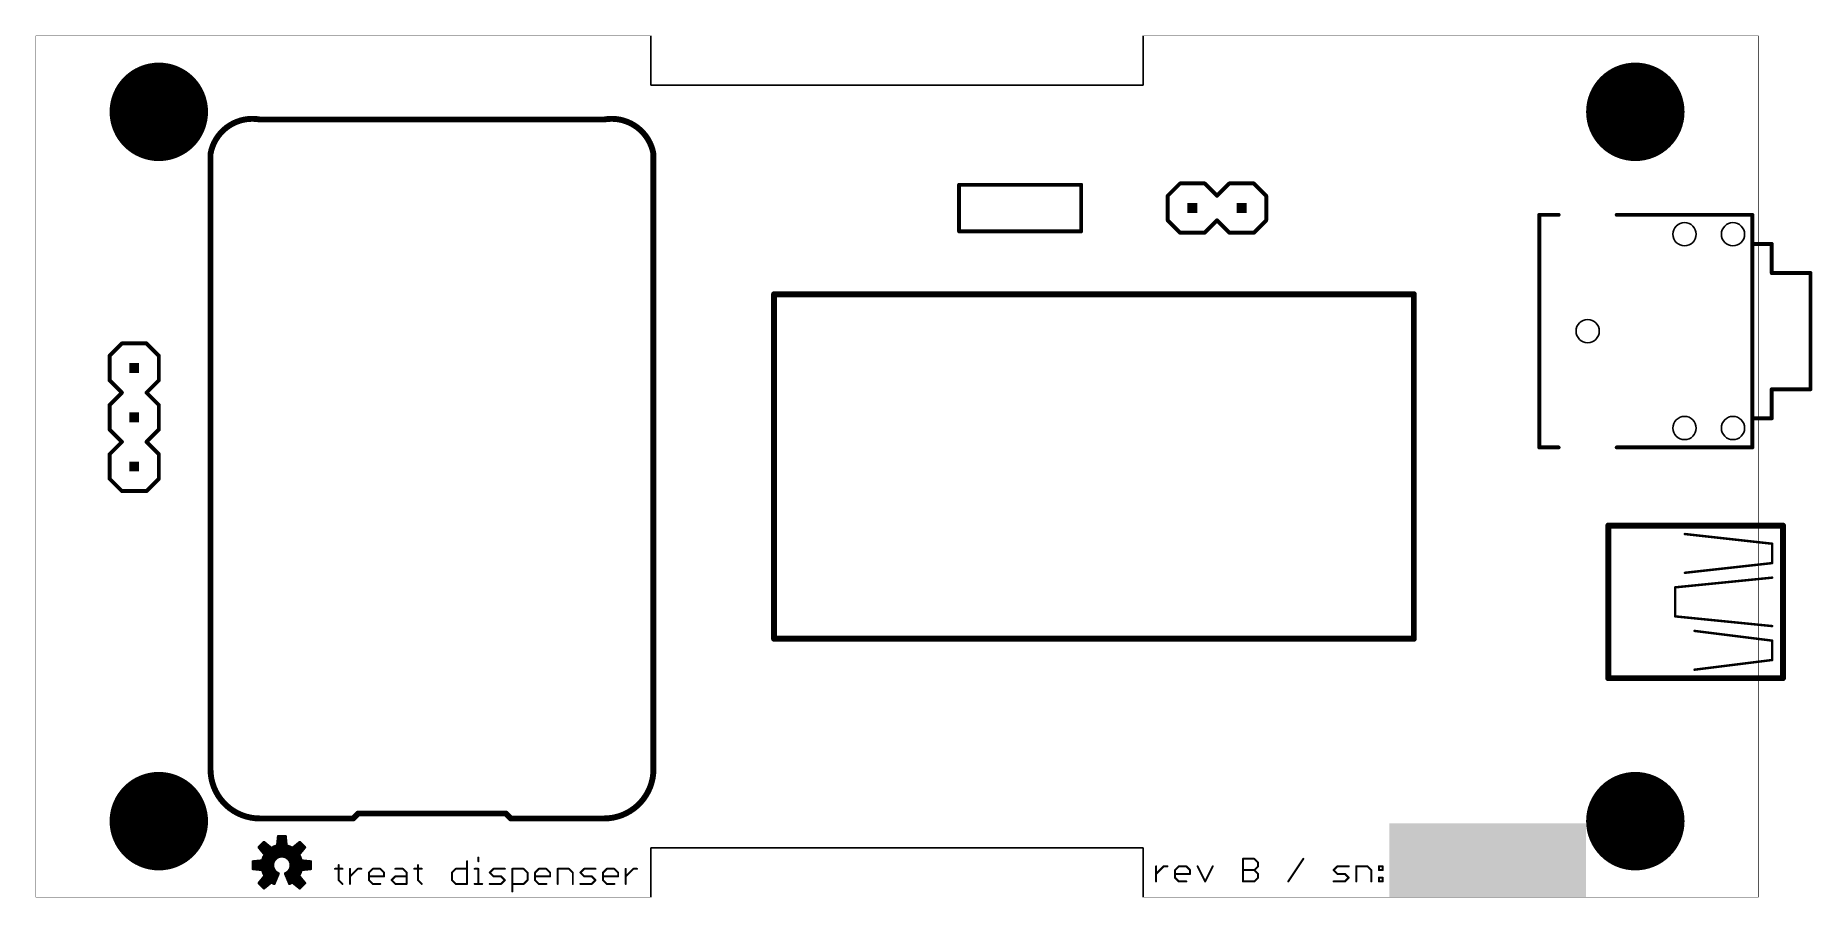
# Model space of a CAD drawing. Extents: x 0 to 3.61, y 0 to 1.75.
import ezdxf

# ---------------------------------------------------------------- set-up
doc = ezdxf.new("R2010")
doc.units = 0
for name, color, linetype in [('18', 94, 'CONTINUOUS'), ('20', 178, 'CONTINUOUS'), ('21', 2, 'CONTINUOUS'), ('22', 2, 'CONTINUOUS'), ('51', 251, 'CONTINUOUS')]:
    doc.layers.add(name, color=color, linetype=linetype)

# ---------------------------------------------------------------- blocks, each defined once
blk = doc.blocks.new('RECT')
blk.add_solid([(-0.5, -0.5), (0.5, -0.5), (-0.5, 0.5), (0.5, 0.5)])
blk = doc.blocks.new('ROUNDV')
at = {"const_width": 0.5}
blk.add_lwpolyline([(0, -0.25, 1), (0, 0.25, 1), (0, -0.25)], format="xyb", dxfattribs=at)

msp = doc.modelspace()

# ---------------------------------------------------------------- linework, layer by layer
at = {"layer": '20'}
for p, q in [((1.25, 1.75), (1.25, 1.65)), ((2.25, 1.65), (2.25, 1.75)), ((1.25, 1.65), (2.25, 1.65)), ((1.25, 0), (1.25, 0.1)), ((1.25, 0.1), (2.25, 0.1)), ((2.25, 0.1), (2.25, 0))]:
    msp.add_line(p, q, dxfattribs=at)
at = {"layer": '20', "const_width": 0.000984}
for points in [[(0, 1.75), (0, 0)], [(1.25, 1.75), (0, 1.75)], [(3.5, 1.75), (2.25, 1.75)], [(3.5, 0), (3.5, 1.75)], [(0, 0), (1.25, 0)], [(2.25, 0), (3.5, 0)]]:
    msp.add_lwpolyline(points, dxfattribs=at)
at = {"layer": '20', "const_width": 0.000492}
for points in [[(0.000246, 1.75, 1), (-0.000246, 1.75)], [(0, 1.750246, 1), (0, 1.749754)], [(1.25, 1.749754, 1), (1.25, 1.750246)], [(2.25, 1.750246, 1), (2.25, 1.749754)], [(3.500246, 1.75, 1), (3.499754, 1.75)], [(3.5, 1.749754, 1), (3.5, 1.750246)], [(0, 0.000246, 1), (0, -0.000246)], [(-0.000246, 0, 1), (0.000246, 0)], [(1.25, -0.000246, 1), (1.25, 0.000246)], [(2.25, 0.000246, 1), (2.25, -0.000246)], [(3.499754, 0, 1), (3.500246, 0)], [(3.5, -0.000246, 1), (3.5, 0.000246)]]:
    msp.add_lwpolyline(points, format="xyb", dxfattribs=at)
at = {"layer": '20'}
for centre in [(3.35, 1.34685), (3.448425, 1.34685), (3.15315, 1.15), (3.35, 0.95315), (3.448425, 0.95315)]:
    msp.add_circle(centre, 0.023622, dxfattribs=at)
at = {"layer": '21'}
for points, const_width in [([(0.455, 1.58, 0.414214), (0.355, 1.51)], 0.012), ([(0.455, 1.583, 1), (0.455, 1.577)], 0.006), ([(0.454479, 1.577046, 1), (0.455521, 1.582954)], 0.006), ([(1.255, 1.51, 0.414214), (1.155, 1.58)], 0.012), ([(1.154479, 1.582954, 1), (1.155521, 1.577046)], 0.006), ([(1.155, 1.577, 1), (1.155, 1.583)], 0.006), ([(0.358, 1.51, 1), (0.352, 1.51)], 0.006), ([(0.352046, 1.510521, 1), (0.357954, 1.509479)], 0.006), ([(1.258, 1.51, 1), (1.252, 1.51)], 0.006), ([(1.252046, 1.509479, 1), (1.257954, 1.510521)], 0.006), ([(1.877984, 1.447244, 1), (1.873984, 1.447244)], 0.004), ([(1.875984, 1.449244, 1), (1.875984, 1.445244)], 0.004), ([(2.126016, 1.447244, 1), (2.122016, 1.447244)], 0.004), ([(2.124016, 1.445244, 1), (2.124016, 1.449244)], 0.004), ([(2.325, 1.452, 1), (2.325, 1.448)], 0.004), ([(2.326414, 1.448586, 1), (2.323586, 1.451414)], 0.004), ([(2.376414, 1.451414, 1), (2.373586, 1.448586)], 0.004), ([(2.375, 1.448, 1), (2.375, 1.452)], 0.004), ([(2.425, 1.452, 1), (2.425, 1.448)], 0.004), ([(2.426414, 1.448586, 1), (2.423586, 1.451414)], 0.004), ([(2.476414, 1.451414, 1), (2.473586, 1.448586)], 0.004), ([(2.475, 1.448, 1), (2.475, 1.452)], 0.004), ([(2.302, 1.425, 1), (2.298, 1.425)], 0.004), ([(2.298586, 1.426414, 1), (2.301414, 1.423586)], 0.004), ([(2.398586, 1.426414, 1), (2.401414, 1.423586)], 0.004), ([(2.398586, 1.423586, 1), (2.401414, 1.426414)], 0.004), ([(2.502, 1.425, 1), (2.498, 1.425)], 0.004), ([(2.498586, 1.423586, 1), (2.501414, 1.426414)], 0.004), ([(2.301414, 1.376414, 1), (2.298586, 1.373586)], 0.004), ([(2.298, 1.375, 1), (2.302, 1.375)], 0.004), ([(2.401414, 1.376414, 1), (2.398586, 1.373586)], 0.004), ([(2.401414, 1.373586, 1), (2.398586, 1.376414)], 0.004), ([(2.498, 1.375, 1), (2.502, 1.375)], 0.004), ([(2.501414, 1.373586, 1), (2.498586, 1.376414)], 0.004), ([(3.056724, 1.38622, 1), (3.052724, 1.38622)], 0.004), ([(3.054724, 1.38822, 1), (3.054724, 1.38422)], 0.004), ([(3.094094, 1.38422, 1), (3.094094, 1.38822)], 0.004), ([(3.212205, 1.38822, 1), (3.212205, 1.38422)], 0.004), ([(3.489795, 1.38622, 1), (3.485795, 1.38622)], 0.004), ([(3.487795, 1.38422, 1), (3.487795, 1.38822)], 0.004), ([(1.875984, 1.354756, 1), (1.875984, 1.350756)], 0.004), ([(1.873984, 1.352756, 1), (1.877984, 1.352756)], 0.004), ([(2.122016, 1.352756, 1), (2.126016, 1.352756)], 0.004), ([(2.124016, 1.350756, 1), (2.124016, 1.354756)], 0.004), ([(2.325, 1.352, 1), (2.325, 1.348)], 0.004), ([(2.323586, 1.348586, 1), (2.326414, 1.351414)], 0.004), ([(2.373586, 1.351414, 1), (2.376414, 1.348586)], 0.004), ([(2.375, 1.348, 1), (2.375, 1.352)], 0.004), ([(2.425, 1.352, 1), (2.425, 1.348)], 0.004), ([(2.423586, 1.348586, 1), (2.426414, 1.351414)], 0.004), ([(2.473586, 1.351414, 1), (2.476414, 1.348586)], 0.004), ([(2.475, 1.348, 1), (2.475, 1.352)], 0.004), ([(1.5, 1.228, 1), (1.5, 1.222)], 0.006), ([(1.503, 1.225, 1), (1.497, 1.225)], 0.006), ([(2.803, 1.225, 1), (2.797, 1.225)], 0.006), ([(2.8, 1.222, 1), (2.8, 1.228)], 0.006), ([(0.175, 1.127, 1), (0.175, 1.123)], 0.004), ([(0.176414, 1.123586, 1), (0.173586, 1.126414)], 0.004), ([(0.226414, 1.126414, 1), (0.223586, 1.123586)], 0.004), ([(0.225, 1.123, 1), (0.225, 1.127)], 0.004), ([(0.152, 1.1, 1), (0.148, 1.1)], 0.004), ([(0.148586, 1.101414, 1), (0.151414, 1.098586)], 0.004), ([(0.252, 1.1, 1), (0.248, 1.1)], 0.004), ([(0.248586, 1.098586, 1), (0.251414, 1.101414)], 0.004), ([(0.151414, 1.051414, 1), (0.148586, 1.048586)], 0.004), ([(0.148, 1.05, 1), (0.152, 1.05)], 0.004), ([(0.248, 1.05, 1), (0.252, 1.05)], 0.004), ([(0.251414, 1.048586, 1), (0.248586, 1.051414)], 0.004), ([(0.176414, 1.023586, 1), (0.173586, 1.026414)], 0.004), ([(0.173586, 1.023586, 1), (0.176414, 1.026414)], 0.004), ([(0.226414, 1.026414, 1), (0.223586, 1.023586)], 0.004), ([(0.223586, 1.026414, 1), (0.226414, 1.023586)], 0.004), ([(0.152, 1, 1), (0.148, 1)], 0.004), ([(0.148586, 1.001414, 1), (0.151414, 0.998586)], 0.004), ([(0.252, 1, 1), (0.248, 1)], 0.004), ([(0.248586, 0.998586, 1), (0.251414, 1.001414)], 0.004), ([(0.151414, 0.951414, 1), (0.148586, 0.948586)], 0.004), ([(0.148, 0.95, 1), (0.152, 0.95)], 0.004), ([(0.248, 0.95, 1), (0.252, 0.95)], 0.004), ([(0.251414, 0.948586, 1), (0.248586, 0.951414)], 0.004), ([(0.152, 0.9, 1), (0.148, 0.9)], 0.004), ([(0.148586, 0.901414, 1), (0.151414, 0.898586)], 0.004), ([(0.176414, 0.923586, 1), (0.173586, 0.926414)], 0.004), ([(0.173586, 0.923586, 1), (0.176414, 0.926414)], 0.004), ([(0.226414, 0.926414, 1), (0.223586, 0.923586)], 0.004), ([(0.223586, 0.926414, 1), (0.226414, 0.923586)], 0.004), ([(0.252, 0.9, 1), (0.248, 0.9)], 0.004), ([(0.248586, 0.898586, 1), (0.251414, 0.901414)], 0.004), ([(3.054724, 0.91578, 1), (3.054724, 0.91178)], 0.004), ([(3.052724, 0.91378, 1), (3.056724, 0.91378)], 0.004), ([(3.094094, 0.91178, 1), (3.094094, 0.91578)], 0.004), ([(3.212205, 0.91578, 1), (3.212205, 0.91178)], 0.004), ([(3.485795, 0.91378, 1), (3.489795, 0.91378)], 0.004), ([(3.487795, 0.91178, 1), (3.487795, 0.91578)], 0.004), ([(0.151414, 0.851414, 1), (0.148586, 0.848586)], 0.004), ([(0.148, 0.85, 1), (0.152, 0.85)], 0.004), ([(0.248, 0.85, 1), (0.252, 0.85)], 0.004), ([(0.251414, 0.848586, 1), (0.248586, 0.851414)], 0.004), ([(0.175, 0.827, 1), (0.175, 0.823)], 0.004), ([(0.173586, 0.823586, 1), (0.176414, 0.826414)], 0.004), ([(0.223586, 0.826414, 1), (0.226414, 0.823586)], 0.004), ([(0.225, 0.823, 1), (0.225, 0.827)], 0.004), ([(3.195, 0.758, 1), (3.195, 0.752)], 0.006), ([(3.198, 0.755, 1), (3.192, 0.755)], 0.006), ([(3.553, 0.755, 1), (3.547, 0.755)], 0.006), ([(3.55, 0.752, 1), (3.55, 0.758)], 0.006), ([(1.5, 0.528, 1), (1.5, 0.522)], 0.006), ([(1.497, 0.525, 1), (1.503, 0.525)], 0.006), ([(2.797, 0.525, 1), (2.803, 0.525)], 0.006), ([(2.8, 0.522, 1), (2.8, 0.528)], 0.006), ([(3.195, 0.448, 1), (3.195, 0.442)], 0.006), ([(3.192, 0.445, 1), (3.198, 0.445)], 0.006), ([(3.547, 0.445, 1), (3.553, 0.445)], 0.006), ([(3.55, 0.442, 1), (3.55, 0.448)], 0.006), ([(0.355, 0.26, 0.414214), (0.455, 0.16)], 0.012), ([(0.358, 0.26, 1), (0.352, 0.26)], 0.006), ([(0.352, 0.26, 1), (0.358, 0.26)], 0.006), ([(1.155, 0.16, 0.414214), (1.255, 0.26)], 0.012), ([(1.258, 0.26, 1), (1.252, 0.26)], 0.006), ([(1.252, 0.26, 1), (1.258, 0.26)], 0.006), ([(0.455, 0.163, 1), (0.455, 0.157)], 0.006), ([(0.455, 0.157, 1), (0.455, 0.163)], 0.006), ([(0.642879, 0.162121, 1), (0.647121, 0.157879)], 0.006), ([(0.645, 0.157, 1), (0.645, 0.163)], 0.006), ([(0.655, 0.173, 1), (0.655, 0.167)], 0.006), ([(0.657121, 0.167879, 1), (0.652879, 0.172121)], 0.006), ([(0.957121, 0.172121, 1), (0.952879, 0.167879)], 0.006), ([(0.955, 0.167, 1), (0.955, 0.173)], 0.006), ([(0.965, 0.163, 1), (0.965, 0.157)], 0.006), ([(0.962879, 0.157879, 1), (0.967121, 0.162121)], 0.006), ([(1.155, 0.163, 1), (1.155, 0.157)], 0.006), ([(1.155, 0.157, 1), (1.155, 0.163)], 0.006), ([(0.458445, 0.107815, 1), (0.458445, 0.104862)], 0.002953), ([(0.464575, 0.11268, 1), (0.462709, 0.110391)], 0.002953), ([(0.464686, 0.110491, 1), (0.462598, 0.112579)], 0.002953), ([(0.470015, 0.104862, 1), (0.470015, 0.107815)], 0.002953), ([(0.491047, 0.107815, 1), (0.491047, 0.104862)], 0.002953), ([(0.491647, 0.11372, 1), (0.491647, 0.110768)], 0.002953), ([(0.492248, 0.119626, 1), (0.492248, 0.116673)], 0.002953), ([(0.492803, 0.125091, 1), (0.492803, 0.122138)], 0.002953), ([(0.494272, 0.123465, 1), (0.491334, 0.123764)], 0.002953), ([(0.508666, 0.123764, 1), (0.505728, 0.123465)], 0.002953), ([(0.507197, 0.122138, 1), (0.507197, 0.125091)], 0.002953), ([(0.507752, 0.116673, 1), (0.507752, 0.119626)], 0.002953), ([(0.508353, 0.110768, 1), (0.508353, 0.11372)], 0.002953), ([(0.508953, 0.104862, 1), (0.508953, 0.107815)], 0.002953), ([(0.529985, 0.107815, 1), (0.529985, 0.104862)], 0.002953), ([(0.537402, 0.112579, 1), (0.535314, 0.110491)], 0.002953), ([(0.537291, 0.110391, 1), (0.535425, 0.11268)], 0.002953), ([(0.541555, 0.104862, 1), (0.541555, 0.107815)], 0.002953), ([(0.441236, 0.073666, 1), (0.441535, 0.070728)], 0.002953), ([(0.442862, 0.072197, 1), (0.439909, 0.072197)], 0.002953), ([(0.441386, 0.072382, 1), (0.441386, 0.069429)], 0.002953), ([(0.454609, 0.102291, 1), (0.45232, 0.100425)], 0.002953), ([(0.452421, 0.102402, 1), (0.454509, 0.100314)], 0.002953), ([(0.454219, 0.101909, 1), (0.454219, 0.098957)], 0.002953), ([(0.459034, 0.096004, 1), (0.459034, 0.093051)], 0.002953), ([(0.459031, 0.074584, 1), (0.461843, 0.073684)], 0.002953), ([(0.461294, 0.078287, 1), (0.461294, 0.075335)], 0.002953), ([(0.460586, 0.072665, 1), (0.460288, 0.075603)], 0.002953), ([(0.461175, 0.081214, 1), (0.4638, 0.079862)], 0.002953), ([(0.463894, 0.080088, 1), (0.461082, 0.080988)], 0.002953), ([(0.46361, 0.084193, 1), (0.46361, 0.08124)], 0.002953), ([(0.463849, 0.090098, 1), (0.463849, 0.087146)], 0.002953), ([(0.466879, 0.08584, 1), (0.464254, 0.087192)], 0.002953), ([(0.464423, 0.085583, 1), (0.466711, 0.087449)], 0.002953), ([(0.477808, 0.100746, 1), (0.47916, 0.098121)], 0.002953), ([(0.477258, 0.098957, 1), (0.477258, 0.101909)], 0.002953), ([(0.477551, 0.098289, 1), (0.479417, 0.100577)], 0.002953), ([(0.480426, 0.101909, 1), (0.480426, 0.098957)], 0.002953), ([(0.483539, 0.069209, 1), (0.480607, 0.069563)], 0.002953), ([(0.482411, 0.074353, 1), (0.484848, 0.072686)], 0.002953), ([(0.485011, 0.072999, 1), (0.482248, 0.07404)], 0.002953), ([(0.482645, 0.069429, 1), (0.482645, 0.072382)], 0.002953), ([(0.484012, 0.103918, 1), (0.484912, 0.101106)], 0.002953), ([(0.485138, 0.1012, 1), (0.483786, 0.103825)], 0.002953), ([(0.485139, 0.078265, 1), (0.48711, 0.076066)], 0.002953), ([(0.487343, 0.076332, 1), (0.484906, 0.077999)], 0.002953), ([(0.485882, 0.075335, 1), (0.485882, 0.078287)], 0.002953), ([(0.488718, 0.081416, 1), (0.49011, 0.078811)], 0.002953), ([(0.490399, 0.079014, 1), (0.488429, 0.081213)], 0.002953), ([(0.489397, 0.104712, 1), (0.492335, 0.104414)], 0.002953), ([(0.491316, 0.103157, 1), (0.490416, 0.105969)], 0.002953), ([(0.492944, 0.083626, 1), (0.493677, 0.080765)], 0.002953), ([(0.494006, 0.080894, 1), (0.492614, 0.083498)], 0.002953), ([(0.495343, 0.08124, 1), (0.495343, 0.084193)], 0.002953), ([(0.497573, 0.084768, 1), (0.497605, 0.081816)], 0.002953), ([(0.497956, 0.081862, 1), (0.497223, 0.084722)], 0.002953), ([(0.502342, 0.084778, 1), (0.501671, 0.081902)], 0.002953), ([(0.502023, 0.081864, 1), (0.501991, 0.084816)], 0.002953), ([(0.50468, 0.084193, 1), (0.50468, 0.08124)], 0.002953), ([(0.506976, 0.083654, 1), (0.505641, 0.08102)], 0.002953), ([(0.505973, 0.080899, 1), (0.506644, 0.083775)], 0.002953), ([(0.509584, 0.105969, 1), (0.508684, 0.103157)], 0.002953), ([(0.507665, 0.104414, 1), (0.510603, 0.104712)], 0.002953), ([(0.51121, 0.08146, 1), (0.509288, 0.079219)], 0.002953), ([(0.509582, 0.079023, 1), (0.510916, 0.081657)], 0.002953), ([(0.514802, 0.078324, 1), (0.512402, 0.076604)], 0.002953), ([(0.51407, 0.078287, 1), (0.51407, 0.075335)], 0.002953), ([(0.512641, 0.076343, 1), (0.514563, 0.078584)], 0.002953), ([(0.516214, 0.103825, 1), (0.514862, 0.1012)], 0.002953), ([(0.517545, 0.074423, 1), (0.514805, 0.073323)], 0.002953), ([(0.514975, 0.073013, 1), (0.517375, 0.074733)], 0.002953), ([(0.515088, 0.101106, 1), (0.515988, 0.103918)], 0.002953), ([(0.517367, 0.072382, 1), (0.517367, 0.069429)], 0.002953), ([(0.519283, 0.069983, 1), (0.51636, 0.069565)], 0.002953), ([(0.519575, 0.098957, 1), (0.519575, 0.101909)], 0.002953), ([(0.520583, 0.100577, 1), (0.522449, 0.098289)], 0.002953), ([(0.52084, 0.098121, 1), (0.522192, 0.100746)], 0.002953), ([(0.522742, 0.101909, 1), (0.522742, 0.098957)], 0.002953), ([(0.533289, 0.087449, 1), (0.535577, 0.085583)], 0.002953), ([(0.535746, 0.087192, 1), (0.533121, 0.08584)], 0.002953), ([(0.538918, 0.080988, 1), (0.536106, 0.080088)], 0.002953), ([(0.53615, 0.087146, 1), (0.53615, 0.090098)], 0.002953), ([(0.5362, 0.079862, 1), (0.538825, 0.081214)], 0.002953), ([(0.53639, 0.08124, 1), (0.53639, 0.084193)], 0.002953), ([(0.539712, 0.075603, 1), (0.539414, 0.072665)], 0.002953), ([(0.538157, 0.073684, 1), (0.540969, 0.074584)], 0.002953), ([(0.538706, 0.075335, 1), (0.538706, 0.078287)], 0.002953), ([(0.540966, 0.093051, 1), (0.540966, 0.096004)], 0.002953), ([(0.54768, 0.100425, 1), (0.545391, 0.102291)], 0.002953), ([(0.545491, 0.100314, 1), (0.547579, 0.102402)], 0.002953), ([(0.545781, 0.098957, 1), (0.545781, 0.101909)], 0.002953), ([(0.560091, 0.072197, 1), (0.557138, 0.072197)], 0.002953), ([(0.558465, 0.070728, 1), (0.558764, 0.073666)], 0.002953), ([(0.558614, 0.069429, 1), (0.558614, 0.072382)], 0.002953), ([(0.877358, 0.073039, 1), (0.875358, 0.073039)], 0.002), ([(0.900377, 0.080712, 1), (0.898377, 0.080712)], 0.002), ([(0.898377, 0.073039, 1), (0.900377, 0.073039)], 0.002), ([(2.453744, 0.078039, 1), (2.451744, 0.078039)], 0.002), ([(2.452744, 0.079039, 1), (2.452744, 0.077039)], 0.002), ([(2.476471, 0.078746, 1), (2.475056, 0.077332)], 0.002), ([(2.475763, 0.077039, 1), (2.475763, 0.079039)], 0.002), ([(2.484437, 0.070366, 1), (2.482437, 0.070366)], 0.002), ([(2.576347, 0.077485, 1), (2.574683, 0.078594)], 0.002), ([(0.441535, 0.059272, 1), (0.441236, 0.056334)], 0.002953), ([(0.441386, 0.060571, 1), (0.441386, 0.057618)], 0.002953), ([(0.439909, 0.057803, 1), (0.442862, 0.057803)], 0.002953), ([(0.441386, 0.066476, 1), (0.441386, 0.063524)], 0.002953), ([(0.459034, 0.036949, 1), (0.459034, 0.033996)], 0.002953), ([(0.461843, 0.056316, 1), (0.459031, 0.055416)], 0.002953), ([(0.461294, 0.054665, 1), (0.461294, 0.051713)], 0.002953), ([(0.460288, 0.054397, 1), (0.460586, 0.057335)], 0.002953), ([(0.4638, 0.050138, 1), (0.461175, 0.048786)], 0.002953), ([(0.461082, 0.049012, 1), (0.463894, 0.049912)], 0.002953), ([(0.46361, 0.04876, 1), (0.46361, 0.045807)], 0.002953), ([(0.46385, 0.042854, 1), (0.46385, 0.039902)], 0.002953), ([(0.464254, 0.042808, 1), (0.466879, 0.04416)], 0.002953), ([(0.466711, 0.042551, 1), (0.464423, 0.044417)], 0.002953), ([(0.483009, 0.065173, 1), (0.480077, 0.064827)], 0.002953), ([(0.480078, 0.065177, 1), (0.483009, 0.064823)], 0.002953), ([(0.483438, 0.061202, 1), (0.480668, 0.06018)], 0.002953), ([(0.480587, 0.060518, 1), (0.483519, 0.060865)], 0.002953), ([(0.480691, 0.069906, 1), (0.483455, 0.068865)], 0.002953), ([(0.481543, 0.063524, 1), (0.481543, 0.066476)], 0.002953), ([(0.484782, 0.057441, 1), (0.482327, 0.0558)], 0.002953), ([(0.482169, 0.05611, 1), (0.48494, 0.057132)], 0.002953), ([(0.482642, 0.057618, 1), (0.482642, 0.060571)], 0.002953), ([(0.486967, 0.054097, 1), (0.484963, 0.051929)], 0.002953), ([(0.484738, 0.052193, 1), (0.487193, 0.053834)], 0.002953), ([(0.485848, 0.051713, 1), (0.485848, 0.054665)], 0.002953), ([(0.489872, 0.051357, 1), (0.48843, 0.04878)], 0.002953), ([(0.487768, 0.033996, 1), (0.487768, 0.036949)], 0.002953), ([(0.488149, 0.048984, 1), (0.490153, 0.051153)], 0.002953), ([(0.490215, 0.039902, 1), (0.490215, 0.042854)], 0.002953), ([(0.494301, 0.047384, 1), (0.491573, 0.048514)], 0.002953), ([(0.492216, 0.046661, 1), (0.493658, 0.049237)], 0.002953), ([(0.492661, 0.045807, 1), (0.492661, 0.04876)], 0.002953), ([(0.508427, 0.048514, 1), (0.505699, 0.047384)], 0.002953), ([(0.506338, 0.049235, 1), (0.507787, 0.046662)], 0.002953), ([(0.507339, 0.04876, 1), (0.507339, 0.045807)], 0.002953), ([(0.509785, 0.042854, 1), (0.509785, 0.039902)], 0.002953), ([(0.509903, 0.051194, 1), (0.511921, 0.049039)], 0.002953), ([(0.511637, 0.04883, 1), (0.510188, 0.051403)], 0.002953), ([(0.512232, 0.036949, 1), (0.512232, 0.033996)], 0.002953), ([(0.512899, 0.053943, 1), (0.515372, 0.05233)], 0.002953), ([(0.51417, 0.054665, 1), (0.51417, 0.051713)], 0.002953), ([(0.515145, 0.05206, 1), (0.513126, 0.054214)], 0.002953), ([(0.515156, 0.057327, 1), (0.517942, 0.056347)], 0.002953), ([(0.517785, 0.05603, 1), (0.515312, 0.057644)], 0.002953), ([(0.517342, 0.060571, 1), (0.517342, 0.057618)], 0.002953), ([(0.516451, 0.069224, 1), (0.519191, 0.070324)], 0.002953), ([(0.516544, 0.061149, 1), (0.519483, 0.06086)], 0.002953), ([(0.519407, 0.060515, 1), (0.516621, 0.061494)], 0.002953), ([(0.518407, 0.066476, 1), (0.518407, 0.063524)], 0.002953), ([(0.519916, 0.065256, 1), (0.516977, 0.065545)], 0.002953), ([(0.516985, 0.065192, 1), (0.519908, 0.06561)], 0.002953), ([(0.535577, 0.044417, 1), (0.533289, 0.042551)], 0.002953), ([(0.533121, 0.04416, 1), (0.535746, 0.042808)], 0.002953), ([(0.536106, 0.049912, 1), (0.538918, 0.049012)], 0.002953), ([(0.536151, 0.039902, 1), (0.536151, 0.042854)], 0.002953), ([(0.538825, 0.048786, 1), (0.5362, 0.050138)], 0.002953), ([(0.53639, 0.045807, 1), (0.53639, 0.04876)], 0.002953), ([(0.539414, 0.057335, 1), (0.539712, 0.054397)], 0.002953), ([(0.540969, 0.055416, 1), (0.538157, 0.056316)], 0.002953), ([(0.538706, 0.051713, 1), (0.538706, 0.054665)], 0.002953), ([(0.540966, 0.033996, 1), (0.540966, 0.036949)], 0.002953), ([(0.557138, 0.057803, 1), (0.560091, 0.057803)], 0.002953), ([(0.558764, 0.056334, 1), (0.558465, 0.059272)], 0.002953), ([(0.558614, 0.063524, 1), (0.558614, 0.066476)], 0.002953), ([(0.558614, 0.057618, 1), (0.558614, 0.060571)], 0.002953), ([(0.607796, 0.058693, 1), (0.607796, 0.056693)], 0.002), ([(0.616469, 0.065366, 1), (0.614469, 0.065366)], 0.002), ([(0.616176, 0.03538, 1), (0.614762, 0.033966)], 0.002), ([(0.623142, 0.056693, 1), (0.623142, 0.058693)], 0.002), ([(0.639488, 0.057693, 1), (0.637488, 0.057693)], 0.002), ([(0.637781, 0.043053, 1), (0.639196, 0.041639)], 0.002), ([(0.653835, 0.058693, 1), (0.653835, 0.056693)], 0.002), ([(0.654542, 0.056986, 1), (0.653128, 0.0584)], 0.002), ([(0.661508, 0.056693, 1), (0.661508, 0.058693)], 0.002), ([(0.677854, 0.05002, 1), (0.675854, 0.05002)], 0.002), ([(0.676147, 0.050727, 1), (0.677562, 0.049312)], 0.002), ([(0.676854, 0.043346, 1), (0.676854, 0.041346)], 0.002), ([(0.677562, 0.03538, 1), (0.676147, 0.033966)], 0.002), ([(0.684528, 0.058693, 1), (0.684528, 0.056693)], 0.002), ([(0.685235, 0.056986, 1), (0.68382, 0.0584)], 0.002), ([(0.700581, 0.0584, 1), (0.699167, 0.056986)], 0.002), ([(0.699874, 0.056693, 1), (0.699874, 0.058693)], 0.002), ([(0.708547, 0.05002, 1), (0.706547, 0.05002)], 0.002), ([(0.706547, 0.042346, 1), (0.708547, 0.042346)], 0.002), ([(0.70684, 0.049312, 1), (0.708254, 0.050727)], 0.002), ([(0.707547, 0.041346, 1), (0.707547, 0.043346)], 0.002), ([(0.723601, 0.03538, 1), (0.722187, 0.033966)], 0.002), ([(0.722187, 0.03538, 1), (0.723601, 0.033966)], 0.002), ([(0.730567, 0.058693, 1), (0.730567, 0.056693)], 0.002), ([(0.730567, 0.043346, 1), (0.730567, 0.041346)], 0.002), ([(0.731274, 0.041639, 1), (0.72986, 0.043053)], 0.002), ([(0.74662, 0.0584, 1), (0.745206, 0.056986)], 0.002), ([(0.745913, 0.056693, 1), (0.745913, 0.058693)], 0.002), ([(0.754586, 0.05002, 1), (0.752586, 0.05002)], 0.002), ([(0.752879, 0.049312, 1), (0.754294, 0.050727)], 0.002), ([(0.753586, 0.041346, 1), (0.753586, 0.043346)], 0.002), ([(0.768933, 0.058693, 1), (0.768933, 0.056693)], 0.002), ([(0.777606, 0.065366, 1), (0.775606, 0.065366)], 0.002), ([(0.777313, 0.03538, 1), (0.775899, 0.033966)], 0.002), ([(0.784279, 0.056693, 1), (0.784279, 0.058693)], 0.002), ([(0.846665, 0.05002, 1), (0.844665, 0.05002)], 0.002), ([(0.844958, 0.050727, 1), (0.846372, 0.049312)], 0.002), ([(0.846372, 0.03538, 1), (0.844958, 0.033966)], 0.002), ([(0.853338, 0.058693, 1), (0.853338, 0.056693)], 0.002), ([(0.854045, 0.056986, 1), (0.852631, 0.0584)], 0.002), ([(0.876358, 0.056693, 1), (0.876358, 0.058693)], 0.002), ([(0.891704, 0.058693, 1), (0.891704, 0.056693)], 0.002), ([(0.900377, 0.057693, 1), (0.898377, 0.057693)], 0.002), ([(0.899377, 0.056693, 1), (0.899377, 0.058693)], 0.002), ([(0.923104, 0.050727, 1), (0.92169, 0.049312)], 0.002), ([(0.92169, 0.050727, 1), (0.923104, 0.049312)], 0.002), ([(0.93007, 0.058693, 1), (0.93007, 0.056693)], 0.002), ([(0.93007, 0.043346, 1), (0.93007, 0.041346)], 0.002), ([(0.930777, 0.056986, 1), (0.929363, 0.0584)], 0.002), ([(0.929363, 0.041639, 1), (0.930777, 0.043053)], 0.002), ([(0.946124, 0.043053, 1), (0.944709, 0.041639)], 0.002), ([(0.945417, 0.041346, 1), (0.945417, 0.043346)], 0.002), ([(0.953797, 0.033966, 1), (0.952383, 0.03538)], 0.002), ([(0.952383, 0.033966, 1), (0.953797, 0.03538)], 0.002), ([(0.95309, 0.056693, 1), (0.95309, 0.058693)], 0.002), ([(0.969436, 0.057693, 1), (0.967436, 0.057693)], 0.002), ([(0.968436, 0.058693, 1), (0.968436, 0.056693)], 0.002), ([(0.992163, 0.0584, 1), (0.990749, 0.056986)], 0.002), ([(0.991456, 0.056693, 1), (0.991456, 0.058693)], 0.002), ([(1.000129, 0.05002, 1), (0.998129, 0.05002)], 0.002), ([(0.998422, 0.049312, 1), (0.999836, 0.050727)], 0.002), ([(0.999836, 0.033966, 1), (0.998422, 0.03538)], 0.002), ([(1.013768, 0.050727, 1), (1.015183, 0.049312)], 0.002), ([(1.015183, 0.03538, 1), (1.013768, 0.033966)], 0.002), ([(1.015476, 0.05002, 1), (1.013476, 0.05002)], 0.002), ([(1.014476, 0.043346, 1), (1.014476, 0.041346)], 0.002), ([(1.022149, 0.058693, 1), (1.022149, 0.056693)], 0.002), ([(1.022856, 0.056986, 1), (1.021442, 0.0584)], 0.002), ([(1.038202, 0.0584, 1), (1.036788, 0.056986)], 0.002), ([(1.037495, 0.056693, 1), (1.037495, 0.058693)], 0.002), ([(1.046168, 0.05002, 1), (1.044168, 0.05002)], 0.002), ([(1.044168, 0.042346, 1), (1.046168, 0.042346)], 0.002), ([(1.044461, 0.049312, 1), (1.045875, 0.050727)], 0.002), ([(1.045168, 0.041346, 1), (1.045168, 0.043346)], 0.002), ([(1.061515, 0.057693, 1), (1.059515, 0.057693)], 0.002), ([(1.060515, 0.058693, 1), (1.060515, 0.056693)], 0.002), ([(1.084241, 0.0584, 1), (1.082827, 0.056986)], 0.002), ([(1.083534, 0.056693, 1), (1.083534, 0.058693)], 0.002), ([(1.092208, 0.05002, 1), (1.090208, 0.05002)], 0.002), ([(1.0905, 0.049312, 1), (1.091915, 0.050727)], 0.002), ([(1.107261, 0.050727, 1), (1.105847, 0.049312)], 0.002), ([(1.105847, 0.050727, 1), (1.107261, 0.049312)], 0.002), ([(1.114227, 0.058693, 1), (1.114227, 0.056693)], 0.002), ([(1.114227, 0.043346, 1), (1.114227, 0.041346)], 0.002), ([(1.114934, 0.056986, 1), (1.11352, 0.0584)], 0.002), ([(1.11352, 0.041639, 1), (1.114934, 0.043053)], 0.002), ([(1.130281, 0.043053, 1), (1.128866, 0.041639)], 0.002), ([(1.129574, 0.041346, 1), (1.129574, 0.043346)], 0.002), ([(1.137954, 0.033966, 1), (1.13654, 0.03538)], 0.002), ([(1.13654, 0.033966, 1), (1.137954, 0.03538)], 0.002), ([(1.137247, 0.056693, 1), (1.137247, 0.058693)], 0.002), ([(1.153593, 0.05002, 1), (1.151593, 0.05002)], 0.002), ([(1.151886, 0.050727, 1), (1.1533, 0.049312)], 0.002), ([(1.152593, 0.043346, 1), (1.152593, 0.041346)], 0.002), ([(1.1533, 0.03538, 1), (1.151886, 0.033966)], 0.002), ([(1.160266, 0.058693, 1), (1.160266, 0.056693)], 0.002), ([(1.160973, 0.056986, 1), (1.159559, 0.0584)], 0.002), ([(1.17632, 0.0584, 1), (1.174906, 0.056986)], 0.002), ([(1.175613, 0.056693, 1), (1.175613, 0.058693)], 0.002), ([(1.184286, 0.05002, 1), (1.182286, 0.05002)], 0.002), ([(1.182286, 0.042346, 1), (1.184286, 0.042346)], 0.002), ([(1.182579, 0.049312, 1), (1.183993, 0.050727)], 0.002), ([(1.183286, 0.041346, 1), (1.183286, 0.043346)], 0.002), ([(1.197925, 0.043053, 1), (1.19934, 0.041639)], 0.002), ([(1.199633, 0.057693, 1), (1.197633, 0.057693)], 0.002), ([(1.213979, 0.058693, 1), (1.213979, 0.056693)], 0.002), ([(1.214686, 0.056986, 1), (1.213272, 0.0584)], 0.002), ([(1.221652, 0.056693, 1), (1.221652, 0.058693)], 0.002), ([(2.27726, 0.062693, 1), (2.27526, 0.062693)], 0.002), ([(2.275553, 0.048053, 1), (2.276967, 0.046639)], 0.002), ([(2.291606, 0.063693, 1), (2.291606, 0.061693)], 0.002), ([(2.292314, 0.061986, 1), (2.290899, 0.0634)], 0.002), ([(2.29928, 0.061693, 1), (2.29928, 0.063693)], 0.002), ([(2.315626, 0.05502, 1), (2.313626, 0.05502)], 0.002), ([(2.313919, 0.055727, 1), (2.315333, 0.054312)], 0.002), ([(2.314626, 0.048346, 1), (2.314626, 0.046346)], 0.002), ([(2.315333, 0.04038, 1), (2.313919, 0.038966)], 0.002), ([(2.313626, 0.039673, 1), (2.315626, 0.039673)], 0.002), ([(2.322299, 0.063693, 1), (2.322299, 0.061693)], 0.002), ([(2.323006, 0.061986, 1), (2.321592, 0.0634)], 0.002), ([(2.338353, 0.0634, 1), (2.336939, 0.061986)], 0.002), ([(2.337646, 0.061693, 1), (2.337646, 0.063693)], 0.002), ([(2.346319, 0.05502, 1), (2.344319, 0.05502)], 0.002), ([(2.344319, 0.047346, 1), (2.346319, 0.047346)], 0.002), ([(2.344612, 0.054312, 1), (2.346026, 0.055727)], 0.002), ([(2.345319, 0.046346, 1), (2.345319, 0.048346)], 0.002), ([(2.36156, 0.06314, 1), (2.359771, 0.062246)], 0.002), ([(2.392253, 0.062246, 1), (2.390464, 0.06314)], 0.002), ([(2.452744, 0.05602, 1), (2.452744, 0.05402)], 0.002), ([(2.476471, 0.055727, 1), (2.475056, 0.054312)], 0.002), ([(2.475056, 0.055727, 1), (2.476471, 0.054312)], 0.002), ([(2.475763, 0.05402, 1), (2.475763, 0.05602)], 0.002), ([(2.482437, 0.062693, 1), (2.484437, 0.062693)], 0.002), ([(2.484437, 0.047346, 1), (2.482437, 0.047346)], 0.002), ([(2.482437, 0.039673, 1), (2.484437, 0.039673)], 0.002), ([(2.48273, 0.069659, 1), (2.484144, 0.071073)], 0.002), ([(2.484144, 0.061986, 1), (2.48273, 0.0634)], 0.002), ([(2.48273, 0.046639, 1), (2.484144, 0.048053)], 0.002), ([(2.484144, 0.038966, 1), (2.48273, 0.04038)], 0.002), ([(2.637608, 0.055727, 1), (2.636194, 0.054312)], 0.002), ([(2.636194, 0.055727, 1), (2.637608, 0.054312)], 0.002), ([(2.644574, 0.063693, 1), (2.644574, 0.061693)], 0.002), ([(2.644574, 0.048346, 1), (2.644574, 0.046346)], 0.002), ([(2.645281, 0.061986, 1), (2.643867, 0.0634)], 0.002), ([(2.643867, 0.046639, 1), (2.645281, 0.048053)], 0.002), ([(2.660628, 0.048053, 1), (2.659213, 0.046639)], 0.002), ([(2.65992, 0.046346, 1), (2.65992, 0.048346)], 0.002), ([(2.668301, 0.038966, 1), (2.666887, 0.04038)], 0.002), ([(2.666887, 0.038966, 1), (2.668301, 0.04038)], 0.002), ([(2.667594, 0.061693, 1), (2.667594, 0.063693)], 0.002), ([(2.68394, 0.062693, 1), (2.68194, 0.062693)], 0.002), ([(2.68294, 0.063693, 1), (2.68294, 0.061693)], 0.002), ([(2.706667, 0.0634, 1), (2.705253, 0.061986)], 0.002), ([(2.70596, 0.061693, 1), (2.70596, 0.063693)], 0.002), ([(2.714633, 0.05502, 1), (2.712633, 0.05502)], 0.002), ([(2.712926, 0.054312, 1), (2.71434, 0.055727)], 0.002), ([(2.728979, 0.063693, 1), (2.728979, 0.061693)], 0.002), ([(2.729979, 0.062693, 1), (2.727979, 0.062693)], 0.002), ([(2.728979, 0.05602, 1), (2.728979, 0.05402)], 0.002), ([(2.727979, 0.05502, 1), (2.729979, 0.05502)], 0.002), ([(2.728979, 0.040673, 1), (2.728979, 0.038673)], 0.002), ([(2.729979, 0.039673, 1), (2.727979, 0.039673)], 0.002), ([(2.737652, 0.062693, 1), (2.735652, 0.062693)], 0.002), ([(2.735652, 0.05502, 1), (2.737652, 0.05502)], 0.002), ([(2.737652, 0.039673, 1), (2.735652, 0.039673)], 0.002), ([(2.736652, 0.061693, 1), (2.736652, 0.063693)], 0.002), ([(2.736652, 0.05402, 1), (2.736652, 0.05602)], 0.002), ([(2.736652, 0.038673, 1), (2.736652, 0.040673)], 0.002), ([(0.45232, 0.029575, 1), (0.454609, 0.027709)], 0.002953), ([(0.454509, 0.029686, 1), (0.452421, 0.027598)], 0.002953), ([(0.454219, 0.031043, 1), (0.454219, 0.028091)], 0.002953), ([(0.458445, 0.025138, 1), (0.458445, 0.022185)], 0.002953), ([(0.462709, 0.019609, 1), (0.464575, 0.01732)], 0.002953), ([(0.462598, 0.017421, 1), (0.464686, 0.019509)], 0.002953), ([(0.470015, 0.022185, 1), (0.470015, 0.025138)], 0.002953), ([(0.47916, 0.031879, 1), (0.477808, 0.029254)], 0.002953), ([(0.477258, 0.028091, 1), (0.477258, 0.031043)], 0.002953), ([(0.479417, 0.029423, 1), (0.477551, 0.031711)], 0.002953), ([(0.480425, 0.031043, 1), (0.480425, 0.028091)], 0.002953), ([(0.483097, 0.028053, 1), (0.485825, 0.026923)], 0.002953), ([(0.483785, 0.026176, 1), (0.485137, 0.028801)], 0.002953), ([(0.485322, 0.028091, 1), (0.485322, 0.031043)], 0.002953), ([(0.514678, 0.031043, 1), (0.514678, 0.028091)], 0.002953), ([(0.514863, 0.028801, 1), (0.516215, 0.026176)], 0.002953), ([(0.514175, 0.026923, 1), (0.516903, 0.028053)], 0.002953), ([(0.519575, 0.028091, 1), (0.519575, 0.031043)], 0.002953), ([(0.522449, 0.031711, 1), (0.520583, 0.029423)], 0.002953), ([(0.522192, 0.029254, 1), (0.52084, 0.031879)], 0.002953), ([(0.522742, 0.031043, 1), (0.522742, 0.028091)], 0.002953), ([(0.529985, 0.025138, 1), (0.529985, 0.022185)], 0.002953), ([(0.535314, 0.019509, 1), (0.537402, 0.017421)], 0.002953), ([(0.535425, 0.01732, 1), (0.537291, 0.019609)], 0.002953), ([(0.541555, 0.022185, 1), (0.541555, 0.025138)], 0.002953), ([(0.545391, 0.027709, 1), (0.54768, 0.029575)], 0.002953), ([(0.547579, 0.027598, 1), (0.545491, 0.029686)], 0.002953), ([(0.545781, 0.028091, 1), (0.545781, 0.031043)], 0.002953), ([(0.614469, 0.034673, 1), (0.616469, 0.034673)], 0.002), ([(0.622435, 0.026293, 1), (0.623849, 0.027707)], 0.002), ([(0.637488, 0.027, 1), (0.639488, 0.027)], 0.002), ([(0.675854, 0.034673, 1), (0.677854, 0.034673)], 0.002), ([(0.684528, 0.028, 1), (0.684528, 0.026)], 0.002), ([(0.68382, 0.026293, 1), (0.685235, 0.027707)], 0.002), ([(0.699874, 0.026, 1), (0.699874, 0.028)], 0.002), ([(0.730567, 0.028, 1), (0.730567, 0.026)], 0.002), ([(0.72986, 0.026293, 1), (0.731274, 0.027707)], 0.002), ([(0.752586, 0.027, 1), (0.754586, 0.027)], 0.002), ([(0.753586, 0.026, 1), (0.753586, 0.028)], 0.002), ([(0.775606, 0.034673, 1), (0.777606, 0.034673)], 0.002), ([(0.783572, 0.026293, 1), (0.784986, 0.027707)], 0.002), ([(0.844665, 0.034673, 1), (0.846665, 0.034673)], 0.002), ([(0.853338, 0.028, 1), (0.853338, 0.026)], 0.002), ([(0.852631, 0.026293, 1), (0.854045, 0.027707)], 0.002), ([(0.875358, 0.027, 1), (0.877358, 0.027)], 0.002), ([(0.876358, 0.026, 1), (0.876358, 0.028)], 0.002), ([(0.891704, 0.028, 1), (0.891704, 0.026)], 0.002), ([(0.898377, 0.027, 1), (0.900377, 0.027)], 0.002), ([(0.907051, 0.026, 1), (0.907051, 0.028)], 0.002), ([(0.922397, 0.028, 1), (0.922397, 0.026)], 0.002), ([(0.944709, 0.027707, 1), (0.946124, 0.026293)], 0.002), ([(0.945417, 0.026, 1), (0.945417, 0.028)], 0.002), ([(0.968436, 0.028, 1), (0.968436, 0.026)], 0.002), ([(0.967436, 0.011654, 1), (0.969436, 0.011654)], 0.002), ([(0.990749, 0.027707, 1), (0.992163, 0.026293)], 0.002), ([(0.991456, 0.026, 1), (0.991456, 0.028)], 0.002), ([(0.998129, 0.034673, 1), (1.000129, 0.034673)], 0.002), ([(1.013476, 0.034673, 1), (1.015476, 0.034673)], 0.002), ([(1.022149, 0.028, 1), (1.022149, 0.026)], 0.002), ([(1.021442, 0.026293, 1), (1.022856, 0.027707)], 0.002), ([(1.037495, 0.026, 1), (1.037495, 0.028)], 0.002), ([(1.059515, 0.027, 1), (1.061515, 0.027)], 0.002), ([(1.090208, 0.027, 1), (1.092208, 0.027)], 0.002), ([(1.106554, 0.028, 1), (1.106554, 0.026)], 0.002), ([(1.128866, 0.027707, 1), (1.130281, 0.026293)], 0.002), ([(1.129574, 0.026, 1), (1.129574, 0.028)], 0.002), ([(1.151593, 0.034673, 1), (1.153593, 0.034673)], 0.002), ([(1.160266, 0.028, 1), (1.160266, 0.026)], 0.002), ([(1.159559, 0.026293, 1), (1.160973, 0.027707)], 0.002), ([(1.175613, 0.026, 1), (1.175613, 0.028)], 0.002), ([(1.197633, 0.027, 1), (1.199633, 0.027)], 0.002), ([(2.27526, 0.032, 1), (2.27726, 0.032)], 0.002), ([(2.322299, 0.033, 1), (2.322299, 0.031)], 0.002), ([(2.321592, 0.031293, 1), (2.323006, 0.032707)], 0.002), ([(2.337646, 0.031, 1), (2.337646, 0.033)], 0.002), ([(2.375117, 0.032447, 1), (2.376906, 0.031553)], 0.002), ([(2.375117, 0.031553, 1), (2.376906, 0.032447)], 0.002), ([(2.452744, 0.033, 1), (2.452744, 0.031)], 0.002), ([(2.451744, 0.032, 1), (2.453744, 0.032)], 0.002), ([(2.475056, 0.032707, 1), (2.476471, 0.031293)], 0.002), ([(2.475763, 0.031, 1), (2.475763, 0.033)], 0.002), ([(2.54399, 0.032555, 1), (2.545654, 0.031445)], 0.002), ([(2.636901, 0.033, 1), (2.636901, 0.031)], 0.002), ([(2.659213, 0.032707, 1), (2.660627, 0.031293)], 0.002), ([(2.65992, 0.031, 1), (2.65992, 0.033)], 0.002), ([(2.68194, 0.032, 1), (2.68394, 0.032)], 0.002), ([(2.712633, 0.032, 1), (2.714633, 0.032)], 0.002), ([(2.728979, 0.033, 1), (2.728979, 0.031)], 0.002), ([(2.727979, 0.032, 1), (2.729979, 0.032)], 0.002), ([(2.735652, 0.032, 1), (2.737652, 0.032)], 0.002), ([(2.736652, 0.031, 1), (2.736652, 0.033)], 0.002)]:
    msp.add_lwpolyline(points, format="xyb", dxfattribs=dict(at, const_width=const_width))
for points, const_width in [([(1.155, 1.58), (0.455, 1.58)], 0.012), ([(0.355, 1.51), (0.355, 0.26)], 0.012), ([(1.255, 0.26), (1.255, 1.51)], 0.012), ([(1.875984, 1.352756), (1.875984, 1.447244)], 0.008), ([(1.875984, 1.447244), (2.124016, 1.447244)], 0.008), ([(2.124016, 1.447244), (2.124016, 1.352756)], 0.008), ([(2.3, 1.425), (2.325, 1.45)], 0.008), ([(2.325, 1.45), (2.375, 1.45)], 0.008), ([(2.375, 1.45), (2.4, 1.425)], 0.008), ([(2.4, 1.425), (2.425, 1.45)], 0.008), ([(2.425, 1.45), (2.475, 1.45)], 0.008), ([(2.5, 1.425), (2.475, 1.45)], 0.008), ([(2.3, 1.375), (2.3, 1.425)], 0.008), ([(2.5, 1.375), (2.5, 1.425)], 0.008), ([(2.325, 1.35), (2.3, 1.375)], 0.008), ([(2.4, 1.375), (2.375, 1.35)], 0.008), ([(2.425, 1.35), (2.4, 1.375)], 0.008), ([(2.475, 1.35), (2.5, 1.375)], 0.008), ([(3.054724, 0.91378), (3.054724, 1.38622)], 0.008), ([(3.054724, 1.38622), (3.094094, 1.38622)], 0.008), ([(3.487795, 1.38622), (3.212205, 1.38622)], 0.008), ([(3.487795, 0.91378), (3.487795, 1.38622)], 0.008), ([(2.124016, 1.352756), (1.875984, 1.352756)], 0.008), ([(2.375, 1.35), (2.325, 1.35)], 0.008), ([(2.475, 1.35), (2.425, 1.35)], 0.008), ([(1.5, 1.225), (2.8, 1.225)], 0.012), ([(1.5, 0.525), (1.5, 1.225)], 0.012), ([(2.8, 1.225), (2.8, 0.525)], 0.012), ([(0.15, 1.1), (0.175, 1.125)], 0.008), ([(0.175, 1.125), (0.225, 1.125)], 0.008), ([(0.225, 1.125), (0.25, 1.1)], 0.008), ([(0.15, 1.05), (0.15, 1.1)], 0.008), ([(0.25, 1.1), (0.25, 1.05)], 0.008), ([(0.175, 1.025), (0.15, 1.05)], 0.008), ([(0.25, 1.05), (0.225, 1.025)], 0.008), ([(0.15, 1), (0.175, 1.025)], 0.008), ([(0.225, 1.025), (0.25, 1)], 0.008), ([(0.15, 0.95), (0.15, 1)], 0.008), ([(0.25, 1), (0.25, 0.95)], 0.008), ([(0.175, 0.925), (0.15, 0.95)], 0.008), ([(0.25, 0.95), (0.225, 0.925)], 0.008), ([(0.15, 0.9), (0.175, 0.925)], 0.008), ([(0.15, 0.85), (0.15, 0.9)], 0.008), ([(0.225, 0.925), (0.25, 0.9)], 0.008), ([(0.25, 0.9), (0.25, 0.85)], 0.008), ([(3.054724, 0.91378), (3.094094, 0.91378)], 0.008), ([(3.487795, 0.91378), (3.212205, 0.91378)], 0.008), ([(0.15, 0.85), (0.175, 0.825)], 0.008), ([(0.225, 0.825), (0.25, 0.85)], 0.008), ([(0.175, 0.825), (0.225, 0.825)], 0.008), ([(3.55, 0.755), (3.195, 0.755)], 0.012), ([(3.195, 0.755), (3.195, 0.445)], 0.012), ([(3.55, 0.445), (3.55, 0.755)], 0.012), ([(2.8, 0.525), (1.5, 0.525)], 0.012), ([(3.195, 0.445), (3.55, 0.445)], 0.012), ([(0.455, 0.16), (0.645, 0.16)], 0.012), ([(0.645, 0.16), (0.655, 0.17)], 0.012), ([(0.655, 0.17), (0.955, 0.17)], 0.012), ([(0.955, 0.17), (0.965, 0.16)], 0.012), ([(0.965, 0.16), (1.155, 0.16)], 0.012), ([(0.463642, 0.111535), (0.453465, 0.101358)], 0.005906), ([(0.458445, 0.106339), (0.470015, 0.106339)], 0.005906), ([(0.478484, 0.099433), (0.463642, 0.111535)], 0.005906), ([(0.492803, 0.123614), (0.490866, 0.104563)], 0.005906), ([(0.491047, 0.106339), (0.508953, 0.106339)], 0.005906), ([(0.491647, 0.112244), (0.508353, 0.112244)], 0.005906), ([(0.492248, 0.11815), (0.507752, 0.11815)], 0.005906), ([(0.507197, 0.123614), (0.492803, 0.123614)], 0.005906), ([(0.509134, 0.104563), (0.507197, 0.123614)], 0.005906), ([(0.536358, 0.111535), (0.521516, 0.099433)], 0.005906), ([(0.529985, 0.106339), (0.541555, 0.106339)], 0.005906), ([(0.546535, 0.101358), (0.536358, 0.111535)], 0.005906), ([(0.460437, 0.074134), (0.441386, 0.072197)], 0.005906), ([(0.441386, 0.072197), (0.441386, 0.057803)], 0.005906), ([(0.441386, 0.070906), (0.482645, 0.070906)], 0.005906), ([(0.453465, 0.101358), (0.465567, 0.086516)], 0.005906), ([(0.454219, 0.100433), (0.477258, 0.100433)], 0.005906), ([(0.459034, 0.094528), (0.540966, 0.094528)], 0.005906), ([(0.462488, 0.080538), (0.460437, 0.074134)], 0.005906), ([(0.461294, 0.076811), (0.485882, 0.076811)], 0.005906), ([(0.465567, 0.086516), (0.462488, 0.080538)], 0.005906), ([(0.46361, 0.082717), (0.495343, 0.082717)], 0.005906), ([(0.463849, 0.088622), (0.53615, 0.088622)], 0.005906), ([(0.484462, 0.102512), (0.478484, 0.099433)], 0.005906), ([(0.480426, 0.100433), (0.519575, 0.100433)], 0.005906), ([(0.481543, 0.065), (0.482073, 0.069386)], 0.005906), ([(0.482073, 0.069386), (0.48363, 0.07352)], 0.005906), ([(0.48363, 0.07352), (0.486124, 0.077165)], 0.005906), ([(0.490866, 0.104563), (0.484462, 0.102512)], 0.005906), ([(0.486124, 0.077165), (0.489414, 0.080114)], 0.005906), ([(0.489414, 0.080114), (0.49331, 0.082196)], 0.005906), ([(0.49331, 0.082196), (0.497589, 0.083292)], 0.005906), ([(0.497589, 0.083292), (0.502007, 0.08334)], 0.005906), ([(0.502007, 0.08334), (0.506309, 0.082337)], 0.005906), ([(0.50468, 0.082717), (0.53639, 0.082717)], 0.005906), ([(0.506309, 0.082337), (0.510249, 0.08034)], 0.005906), ([(0.515538, 0.102512), (0.509134, 0.104563)], 0.005906), ([(0.510249, 0.08034), (0.513602, 0.077464)], 0.005906), ([(0.513602, 0.077464), (0.516175, 0.073873)], 0.005906), ([(0.51407, 0.076811), (0.538706, 0.076811)], 0.005906), ([(0.521516, 0.099433), (0.515538, 0.102512)], 0.005906), ([(0.516175, 0.073873), (0.517821, 0.069774)], 0.005906), ([(0.517367, 0.070906), (0.558614, 0.070906)], 0.005906), ([(0.517821, 0.069774), (0.518446, 0.065401)], 0.005906), ([(0.522742, 0.100433), (0.545781, 0.100433)], 0.005906), ([(0.534433, 0.086516), (0.546535, 0.101358)], 0.005906), ([(0.537512, 0.080538), (0.534433, 0.086516)], 0.005906), ([(0.539563, 0.074134), (0.537512, 0.080538)], 0.005906), ([(0.558614, 0.072197), (0.539563, 0.074134)], 0.005906), ([(0.558614, 0.057803), (0.558614, 0.072197)], 0.005906), ([(0.876358, 0.073039), (0.876358, 0.027)], 0.004), ([(0.899377, 0.080712), (0.899377, 0.073039)], 0.004), ([(2.452744, 0.032), (2.452744, 0.078039)], 0.004), ([(2.452744, 0.078039), (2.475763, 0.078039)], 0.004), ([(2.475763, 0.078039), (2.483437, 0.070366)], 0.004), ([(2.483437, 0.070366), (2.483437, 0.062693)], 0.004), ([(2.544822, 0.032), (2.575515, 0.078039)], 0.004), ([(0.441386, 0.065), (0.481543, 0.065)], 0.005906), ([(0.441386, 0.059094), (0.482642, 0.059094)], 0.005906), ([(0.441386, 0.057803), (0.460437, 0.055866)], 0.005906), ([(0.465567, 0.043484), (0.453465, 0.028642)], 0.005906), ([(0.459034, 0.035472), (0.487768, 0.035472)], 0.005906), ([(0.460437, 0.055866), (0.462488, 0.049462)], 0.005906), ([(0.461294, 0.053189), (0.485848, 0.053189)], 0.005906), ([(0.462488, 0.049462), (0.465567, 0.043484)], 0.005906), ([(0.46361, 0.047283), (0.492661, 0.047283)], 0.005906), ([(0.46385, 0.041378), (0.490215, 0.041378)], 0.005906), ([(0.482053, 0.060691), (0.481543, 0.065)], 0.005906), ([(0.483555, 0.056621), (0.482053, 0.060691)], 0.005906), ([(0.485965, 0.053013), (0.483555, 0.056621)], 0.005906), ([(0.484461, 0.027488), (0.492937, 0.047949)], 0.005906), ([(0.489151, 0.050068), (0.485965, 0.053013)], 0.005906), ([(0.492937, 0.047949), (0.489151, 0.050068)], 0.005906), ([(0.510912, 0.050117), (0.507063, 0.047949)], 0.005906), ([(0.507063, 0.047949), (0.515539, 0.027488)], 0.005906), ([(0.507339, 0.047283), (0.53639, 0.047283)], 0.005906), ([(0.509785, 0.041378), (0.536151, 0.041378)], 0.005906), ([(0.514136, 0.053137), (0.510912, 0.050117)], 0.005906), ([(0.512232, 0.035472), (0.540966, 0.035472)], 0.005906), ([(0.516549, 0.056837), (0.514136, 0.053137)], 0.005906), ([(0.51417, 0.053189), (0.538706, 0.053189)], 0.005906), ([(0.518014, 0.061005), (0.516549, 0.056837)], 0.005906), ([(0.517342, 0.059094), (0.558614, 0.059094)], 0.005906), ([(0.518446, 0.065401), (0.518014, 0.061005)], 0.005906), ([(0.518407, 0.065), (0.558614, 0.065)], 0.005906), ([(0.534433, 0.043484), (0.537512, 0.049462)], 0.005906), ([(0.546535, 0.028642), (0.534433, 0.043484)], 0.005906), ([(0.537512, 0.049462), (0.539563, 0.055866)], 0.005906), ([(0.539563, 0.055866), (0.558614, 0.057803)], 0.005906), ([(0.607796, 0.057693), (0.623142, 0.057693)], 0.004), ([(0.615469, 0.065366), (0.615469, 0.034673)], 0.004), ([(0.615469, 0.034673), (0.623142, 0.027)], 0.004), ([(0.638488, 0.027), (0.638488, 0.057693)], 0.004), ([(0.638488, 0.042346), (0.653835, 0.057693)], 0.004), ([(0.653835, 0.057693), (0.661508, 0.057693)], 0.004), ([(0.676854, 0.05002), (0.684528, 0.057693)], 0.004), ([(0.676854, 0.034673), (0.676854, 0.05002)], 0.004), ([(0.707547, 0.042346), (0.676854, 0.042346)], 0.004), ([(0.684528, 0.027), (0.676854, 0.034673)], 0.004), ([(0.684528, 0.057693), (0.699874, 0.057693)], 0.004), ([(0.699874, 0.057693), (0.707547, 0.05002)], 0.004), ([(0.707547, 0.05002), (0.707547, 0.042346)], 0.004), ([(0.722894, 0.034673), (0.730567, 0.042346)], 0.004), ([(0.730567, 0.027), (0.722894, 0.034673)], 0.004), ([(0.730567, 0.057693), (0.745913, 0.057693)], 0.004), ([(0.730567, 0.042346), (0.753586, 0.042346)], 0.004), ([(0.745913, 0.057693), (0.753586, 0.05002)], 0.004), ([(0.753586, 0.05002), (0.753586, 0.027)], 0.004), ([(0.768933, 0.057693), (0.784279, 0.057693)], 0.004), ([(0.776606, 0.065366), (0.776606, 0.034673)], 0.004), ([(0.776606, 0.034673), (0.784279, 0.027)], 0.004), ([(0.845665, 0.05002), (0.853338, 0.057693)], 0.004), ([(0.845665, 0.034673), (0.845665, 0.05002)], 0.004), ([(0.853338, 0.027), (0.845665, 0.034673)], 0.004), ([(0.853338, 0.057693), (0.876358, 0.057693)], 0.004), ([(0.891704, 0.057693), (0.899377, 0.057693)], 0.004), ([(0.899377, 0.057693), (0.899377, 0.027)], 0.004), ([(0.922397, 0.05002), (0.93007, 0.057693)], 0.004), ([(0.93007, 0.042346), (0.922397, 0.05002)], 0.004), ([(0.93007, 0.057693), (0.95309, 0.057693)], 0.004), ([(0.945417, 0.042346), (0.93007, 0.042346)], 0.004), ([(0.95309, 0.034673), (0.945417, 0.042346)], 0.004), ([(0.945417, 0.027), (0.95309, 0.034673)], 0.004), ([(0.968436, 0.011654), (0.968436, 0.057693)], 0.004), ([(0.968436, 0.057693), (0.991456, 0.057693)], 0.004), ([(0.991456, 0.057693), (0.999129, 0.05002)], 0.004), ([(0.999129, 0.034673), (0.991456, 0.027)], 0.004), ([(0.999129, 0.05002), (0.999129, 0.034673)], 0.004), ([(1.014476, 0.05002), (1.022149, 0.057693)], 0.004), ([(1.014476, 0.034673), (1.014476, 0.05002)], 0.004), ([(1.045168, 0.042346), (1.014476, 0.042346)], 0.004), ([(1.022149, 0.027), (1.014476, 0.034673)], 0.004), ([(1.022149, 0.057693), (1.037495, 0.057693)], 0.004), ([(1.037495, 0.057693), (1.045168, 0.05002)], 0.004), ([(1.045168, 0.05002), (1.045168, 0.042346)], 0.004), ([(1.060515, 0.027), (1.060515, 0.057693)], 0.004), ([(1.060515, 0.057693), (1.083534, 0.057693)], 0.004), ([(1.083534, 0.057693), (1.091208, 0.05002)], 0.004), ([(1.091208, 0.05002), (1.091208, 0.027)], 0.004), ([(1.106554, 0.05002), (1.114227, 0.057693)], 0.004), ([(1.114227, 0.042346), (1.106554, 0.05002)], 0.004), ([(1.114227, 0.057693), (1.137247, 0.057693)], 0.004), ([(1.129574, 0.042346), (1.114227, 0.042346)], 0.004), ([(1.137247, 0.034673), (1.129574, 0.042346)], 0.004), ([(1.129574, 0.027), (1.137247, 0.034673)], 0.004), ([(1.152593, 0.05002), (1.160266, 0.057693)], 0.004), ([(1.152593, 0.034673), (1.152593, 0.05002)], 0.004), ([(1.183286, 0.042346), (1.152593, 0.042346)], 0.004), ([(1.160266, 0.027), (1.152593, 0.034673)], 0.004), ([(1.160266, 0.057693), (1.175613, 0.057693)], 0.004), ([(1.175613, 0.057693), (1.183286, 0.05002)], 0.004), ([(1.183286, 0.05002), (1.183286, 0.042346)], 0.004), ([(1.198633, 0.027), (1.198633, 0.057693)], 0.004), ([(1.198633, 0.042346), (1.213979, 0.057693)], 0.004), ([(1.213979, 0.057693), (1.221652, 0.057693)], 0.004), ([(2.27626, 0.032), (2.27626, 0.062693)], 0.004), ([(2.27626, 0.047346), (2.291606, 0.062693)], 0.004), ([(2.291606, 0.062693), (2.29928, 0.062693)], 0.004), ([(2.314626, 0.05502), (2.322299, 0.062693)], 0.004), ([(2.314626, 0.039673), (2.314626, 0.05502)], 0.004), ([(2.345319, 0.047346), (2.314626, 0.047346)], 0.004), ([(2.322299, 0.032), (2.314626, 0.039673)], 0.004), ([(2.322299, 0.062693), (2.337646, 0.062693)], 0.004), ([(2.337646, 0.062693), (2.345319, 0.05502)], 0.004), ([(2.345319, 0.05502), (2.345319, 0.047346)], 0.004), ([(2.360665, 0.062693), (2.376012, 0.032)], 0.004), ([(2.376012, 0.032), (2.391358, 0.062693)], 0.004), ([(2.452744, 0.05502), (2.475763, 0.05502)], 0.004), ([(2.483437, 0.062693), (2.475763, 0.05502)], 0.004), ([(2.475763, 0.05502), (2.483437, 0.047346)], 0.004), ([(2.483437, 0.039673), (2.475763, 0.032)], 0.004), ([(2.483437, 0.047346), (2.483437, 0.039673)], 0.004), ([(2.636901, 0.05502), (2.644574, 0.062693)], 0.004), ([(2.644574, 0.047346), (2.636901, 0.05502)], 0.004), ([(2.644574, 0.062693), (2.667594, 0.062693)], 0.004), ([(2.65992, 0.047346), (2.644574, 0.047346)], 0.004), ([(2.667594, 0.039673), (2.65992, 0.047346)], 0.004), ([(2.65992, 0.032), (2.667594, 0.039673)], 0.004), ([(2.68294, 0.032), (2.68294, 0.062693)], 0.004), ([(2.68294, 0.062693), (2.70596, 0.062693)], 0.004), ([(2.70596, 0.062693), (2.713633, 0.05502)], 0.004), ([(2.713633, 0.05502), (2.713633, 0.032)], 0.004), ([(2.728979, 0.062693), (2.736652, 0.062693)], 0.004), ([(2.728979, 0.05502), (2.728979, 0.062693)], 0.004), ([(2.736652, 0.05502), (2.728979, 0.05502)], 0.004), ([(2.728979, 0.039673), (2.736652, 0.039673)], 0.004), ([(2.728979, 0.032), (2.728979, 0.039673)], 0.004), ([(2.736652, 0.062693), (2.736652, 0.05502)], 0.004), ([(2.736652, 0.039673), (2.736652, 0.032)], 0.004), ([(0.453465, 0.028642), (0.463642, 0.018465)], 0.005906), ([(0.454219, 0.029567), (0.477258, 0.029567)], 0.005906), ([(0.458445, 0.023661), (0.470015, 0.023661)], 0.005906), ([(0.463642, 0.018465), (0.478484, 0.030567)], 0.005906), ([(0.478484, 0.030567), (0.484461, 0.027488)], 0.005906), ([(0.480425, 0.029567), (0.485322, 0.029567)], 0.005906), ([(0.514678, 0.029567), (0.519575, 0.029567)], 0.005906), ([(0.515539, 0.027488), (0.521516, 0.030567)], 0.005906), ([(0.521516, 0.030567), (0.536358, 0.018465)], 0.005906), ([(0.522742, 0.029567), (0.545781, 0.029567)], 0.005906), ([(0.529985, 0.023661), (0.541555, 0.023661)], 0.005906), ([(0.536358, 0.018465), (0.546535, 0.028642)], 0.005906), ([(0.699874, 0.027), (0.684528, 0.027)], 0.004), ([(0.753586, 0.027), (0.730567, 0.027)], 0.004), ([(0.876358, 0.027), (0.853338, 0.027)], 0.004), ([(0.891704, 0.027), (0.907051, 0.027)], 0.004), ([(0.922397, 0.027), (0.945417, 0.027)], 0.004), ([(0.991456, 0.027), (0.968436, 0.027)], 0.004), ([(1.037495, 0.027), (1.022149, 0.027)], 0.004), ([(1.106554, 0.027), (1.129574, 0.027)], 0.004), ([(1.175613, 0.027), (1.160266, 0.027)], 0.004), ([(2.337646, 0.032), (2.322299, 0.032)], 0.004), ([(2.475763, 0.032), (2.452744, 0.032)], 0.004), ([(2.636901, 0.032), (2.65992, 0.032)], 0.004), ([(2.736652, 0.032), (2.728979, 0.032)], 0.004)]:
    msp.add_lwpolyline(points, dxfattribs=dict(at, const_width=const_width))
at = {"layer": '22', "const_width": 0.005}
for points in [[(3.193307, 0.446457), (3.193307, 0.753543)], [(3.547638, 0.753543), (3.193307, 0.753543)], [(3.350787, 0.737795), (3.527953, 0.71811)], [(3.547638, 0.446457), (3.547638, 0.753543)], [(3.527953, 0.71811), (3.527953, 0.67874)], [(3.331102, 0.629528), (3.527953, 0.649213)], [(3.527953, 0.67874), (3.350787, 0.659055)], [(3.331102, 0.570472), (3.331102, 0.629528)], [(3.527953, 0.550787), (3.331102, 0.570472)], [(3.527953, 0.52126), (3.370472, 0.540945)], [(3.527953, 0.48189), (3.527953, 0.52126)], [(3.370472, 0.462205), (3.527953, 0.48189)], [(3.547638, 0.446457), (3.193307, 0.446457)]]:
    msp.add_lwpolyline(points, dxfattribs=at)
at = {"layer": '22', "const_width": 0.0025}
for points in [[(3.194557, 0.753543, 1), (3.192057, 0.753543)], [(3.193307, 0.754793, 1), (3.193307, 0.752293)], [(3.350925, 0.739038, 1), (3.350649, 0.736553)], [(3.548888, 0.753543, 1), (3.546388, 0.753543)], [(3.547638, 0.752293, 1), (3.547638, 0.754793)], [(3.529203, 0.71811, 1), (3.526703, 0.71811)], [(3.527815, 0.716868, 1), (3.528091, 0.719353)], [(3.350649, 0.660297, 1), (3.350925, 0.657813)], [(3.526703, 0.67874, 1), (3.529203, 0.67874)], [(3.528091, 0.677498, 1), (3.527815, 0.679983)], [(3.528077, 0.647969, 1), (3.527828, 0.650456)], [(3.332352, 0.629528, 1), (3.329852, 0.629528)], [(3.330978, 0.630771, 1), (3.331227, 0.628284)], [(3.329852, 0.570472, 1), (3.332352, 0.570472)], [(3.331227, 0.571716, 1), (3.330978, 0.569229)], [(3.370627, 0.542185, 1), (3.370317, 0.539705)], [(3.527828, 0.549544, 1), (3.528077, 0.552031)], [(3.529203, 0.52126, 1), (3.526703, 0.52126)], [(3.527798, 0.520019, 1), (3.528108, 0.5225)], [(3.526703, 0.48189, 1), (3.529203, 0.48189)], [(3.528108, 0.480649, 1), (3.527798, 0.48313)], [(3.193307, 0.447707, 1), (3.193307, 0.445207)], [(3.192057, 0.446457, 1), (3.194557, 0.446457)], [(3.370317, 0.463445, 1), (3.370627, 0.460964)], [(3.546388, 0.446457, 1), (3.548888, 0.446457)], [(3.547638, 0.445207, 1), (3.547638, 0.447707)]]:
    msp.add_lwpolyline(points, format="xyb", dxfattribs=at)
at = {"layer": '51'}
for points, const_width in [([(3.487795, 1.327165), (3.487795, 1.38622)], 0.008), ([(3.527165, 1.327165), (3.487795, 1.327165)], 0.008), ([(3.527165, 1.26811), (3.527165, 1.327165)], 0.008), ([(3.605906, 1.26811), (3.527165, 1.26811)], 0.008), ([(3.605906, 1.03189), (3.605906, 1.26811)], 0.008), ([(2.8, 1.225), (1.5, 1.225)], 0.005), ([(1.5, 1.225), (1.5, 0.525)], 0.005), ([(2.8, 0.525), (2.8, 1.225)], 0.005), ([(3.527165, 0.972835), (3.527165, 1.03189)], 0.008), ([(3.605906, 1.03189), (3.527165, 1.03189)], 0.008), ([(3.487795, 0.91378), (3.487795, 0.972835)], 0.008), ([(3.527165, 0.972835), (3.487795, 0.972835)], 0.008), ([(1.5, 0.525), (2.8, 0.525)], 0.005)]:
    msp.add_lwpolyline(points, dxfattribs=dict(at, const_width=const_width))
for points, const_width in [([(3.489795, 1.38622, 1), (3.485795, 1.38622)], 0.004), ([(3.487795, 1.329165, 1), (3.487795, 1.325165)], 0.004), ([(3.485795, 1.327165, 1), (3.489795, 1.327165)], 0.004), ([(3.529165, 1.327165, 1), (3.525165, 1.327165)], 0.004), ([(3.527165, 1.325165, 1), (3.527165, 1.329165)], 0.004), ([(3.527165, 1.27011, 1), (3.527165, 1.26611)], 0.004), ([(3.525165, 1.26811, 1), (3.529165, 1.26811)], 0.004), ([(3.607906, 1.26811, 1), (3.603906, 1.26811)], 0.004), ([(3.605906, 1.26611, 1), (3.605906, 1.27011)], 0.004), ([(1.5, 1.22625, 1), (1.5, 1.22375)], 0.0025), ([(1.50125, 1.225, 1), (1.49875, 1.225)], 0.0025), ([(2.80125, 1.225, 1), (2.79875, 1.225)], 0.0025), ([(2.8, 1.22375, 1), (2.8, 1.22625)], 0.0025), ([(3.529165, 1.03189, 1), (3.525165, 1.03189)], 0.004), ([(3.527165, 1.03389, 1), (3.527165, 1.02989)], 0.004), ([(3.603906, 1.03189, 1), (3.607906, 1.03189)], 0.004), ([(3.605906, 1.02989, 1), (3.605906, 1.03389)], 0.004), ([(3.489795, 0.972835, 1), (3.485795, 0.972835)], 0.004), ([(3.487795, 0.974835, 1), (3.487795, 0.970835)], 0.004), ([(3.525165, 0.972835, 1), (3.529165, 0.972835)], 0.004), ([(3.527165, 0.970835, 1), (3.527165, 0.974835)], 0.004), ([(3.485795, 0.91378, 1), (3.489795, 0.91378)], 0.004), ([(1.5, 0.52625, 1), (1.5, 0.52375)], 0.0025), ([(1.49875, 0.525, 1), (1.50125, 0.525)], 0.0025), ([(2.79875, 0.525, 1), (2.80125, 0.525)], 0.0025), ([(2.8, 0.52375, 1), (2.8, 0.52625)], 0.0025)]:
    msp.add_lwpolyline(points, format="xyb", dxfattribs=dict(at, const_width=const_width))

# ---------------------------------------------------------------- block references
at = {"layer": '18', "xscale": 0.2, "yscale": 0.2}
for p in [(0.25, 1.5955), (3.25, 1.5955), (0.25, 0.1545), (3.25, 0.1545)]:
    msp.add_blockref('ROUNDV', p, dxfattribs=at)
at = {"layer": '21', "xscale": 0.4, "yscale": 0.15, "rotation": 180}
msp.add_blockref('RECT', (2.95, 0.075), dxfattribs=at)
at = {"layer": '51', "xscale": 0.02, "yscale": 0.02}
for p, rotation in [((2.35, 1.4), 180), ((2.45, 1.4), 180), ((0.2, 1.075), 90), ((0.2, 0.975), 90), ((0.2, 0.875), 90)]:
    msp.add_blockref('RECT', p, dxfattribs=dict(at, rotation=rotation))

doc.saveas('drawing.dxf')
